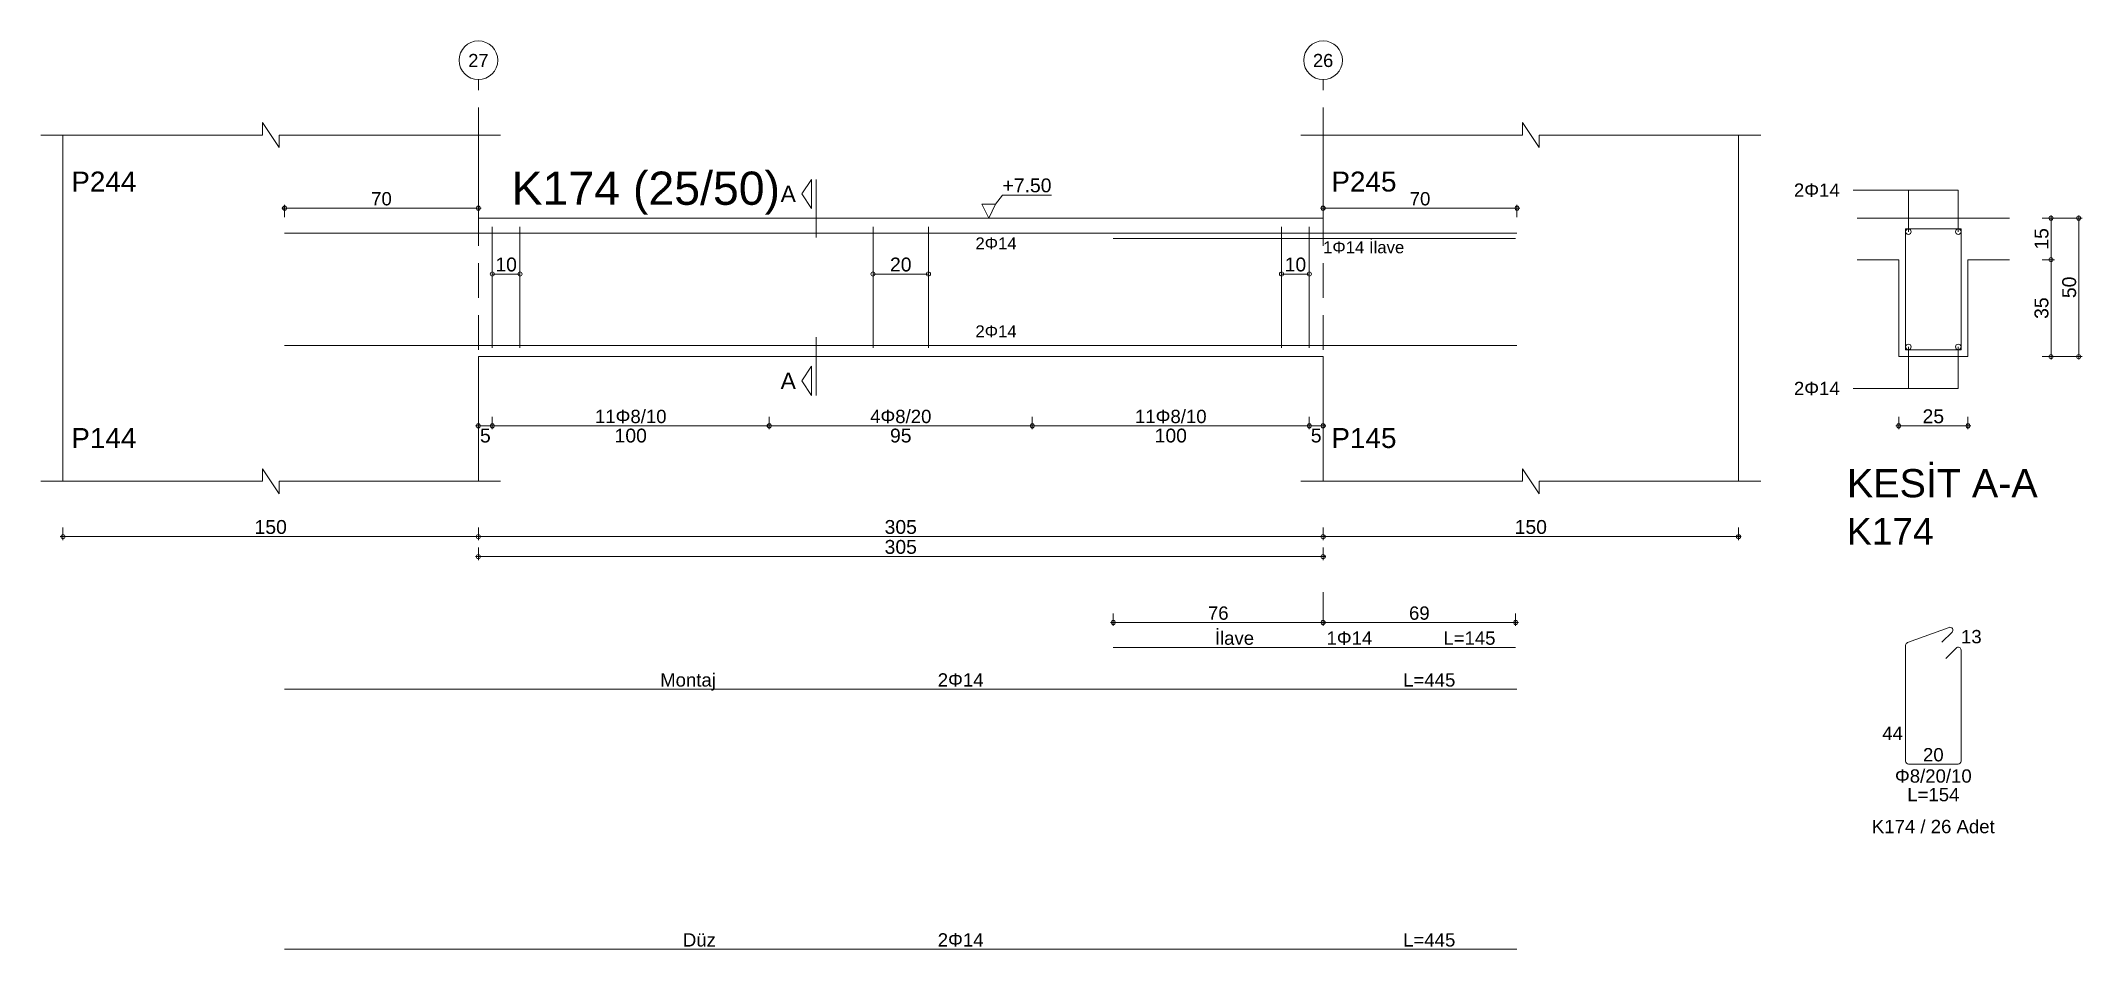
# Model space of a CAD drawing. Header units: millimetres. Extents: x 23801 to 80069, y 9628 to 14137.
# Drawn here: x 45762 to 46868, y 11343 to 11835 of the extents above; entities that cross this region are included whole.
import ezdxf

# ---------------------------------------------------------------- set-up
doc = ezdxf.new("R2010")
doc.units = ezdxf.units.MM
doc.linetypes.add('DASHDOT2', pattern=[12.7, 6.35, -3.175, 0, -3.175])
doc.linetypes.add('DASHED4', pattern=[18.75, 12.5, -6.25])
doc.layers.add('aks', color=251, linetype='DASHDOT2', lineweight=35)
for name, color, linetype in [('Donatı Topl. Uzun. Yazısı', 7, 'Continuous'), ('Donatı Uz. Yazısı', 7, 'Continuous'), ('Donatı Yazısı', 7, 'Continuous'), ('Donatı Çizgisi', 7, 'Continuous'), ('Kiriş', 7, 'Continuous'), ('Standart', 7, 'Continuous'), ('Ölçülendirme', 7, 'Continuous')]:
    doc.layers.add(name, color=color, linetype=linetype)
doc.styles.add('arial_1_18', font='arial.ttf', dxfattribs={"height": 0.2})

# ---------------------------------------------------------------- blocks, each defined once
blk = doc.blocks.new('IDE475Entity7436')
at = {"layer": 'aks', "color": 30, "linetype": 'DASHED4', "lineweight": 5}
for points in [[(16141.59, 1648.65), (16141.59, 1783.65)], [(16446.59, 1648.65), (16446.59, 1783.65)], [(16446.59, 1587.65), (16446.59, 1598.65)]]:
    blk.add_lwpolyline(points, dxfattribs=at)
at = {"layer": 'aks', "color": 1, "linetype": 'Continuous', "lineweight": 5}
for centre in [(16141.59, 1790.65), (16446.59, 1790.65)]:
    blk.add_circle(centre, 7, dxfattribs=at)
at = {"layer": 'Donatı Çizgisi', "color": 5, "linetype": 'Continuous', "lineweight": 5}
for points in [[(16071.59, 1728.25), (16516.59, 1728.25)], [(16146.59, 1686.85), (16146.59, 1730.45)], [(16156.59, 1686.85), (16156.59, 1730.45)], [(16284.09, 1686.85), (16284.09, 1730.45)], [(16304.09, 1686.85), (16304.09, 1730.45)], [(16370.84, 1726.25), (16516.09, 1726.25)], [(16431.59, 1686.85), (16431.59, 1730.45)], [(16441.59, 1686.85), (16441.59, 1730.45)], [(16656.93, 1686.15), (16656.93, 1729.75)], [(16656.93, 1729.75), (16676.93, 1729.75)], [(16676.93, 1686.15), (16676.93, 1729.75)], [(16071.59, 1687.65), (16516.59, 1687.65)], [(16656.93, 1686.15), (16676.93, 1686.15)], [(16657.6, 1580.39), (16672.6, 1585.86)], [(16370.84, 1578.65), (16516.09, 1578.65)], [(16656.93, 1537.57), (16656.93, 1579.44)], [(16670.03, 1580.54), (16673.67, 1584.18)], [(16671.41, 1574.63), (16675.18, 1578.41)], [(16676.93, 1537.57), (16676.93, 1577.69)], [(16071.59, 1563.55), (16516.59, 1563.55)], [(16657.95, 1536.55), (16675.91, 1536.55)], [(16071.59, 1469.7), (16516.59, 1469.7)]]:
    blk.add_lwpolyline(points, dxfattribs=at)
for centre in [(16657.93, 1728.75), (16675.93, 1728.75), (16657.93, 1687.15), (16675.93, 1687.15)]:
    blk.add_circle(centre, 1, dxfattribs=at)
for centre, start, end in [((16672.95, 1584.9), 315, 110), ((16657.95, 1579.44), 110, 180), ((16675.91, 1577.69), 0, 135), ((16657.95, 1537.57), 180, 270), ((16675.91, 1537.57), 270, 0)]:
    blk.add_arc(centre, 1.02, start, end, dxfattribs=at)
at = {"layer": 'Kiriş', "color": 1, "linetype": 'Continuous', "lineweight": 5}
for points in [[(15983.59, 1763.65), (16063.59, 1763.65)], [(15991.59, 1638.65), (15991.59, 1763.65)], [(16063.59, 1763.65), (16063.59, 1768.15)], [(16069.59, 1759.15), (16063.59, 1768.15)], [(16069.59, 1759.15), (16069.59, 1763.65)], [(16069.59, 1763.65), (16149.59, 1763.65)], [(16141.59, 1733.65), (16141.59, 1763.65)], [(16438.59, 1763.65), (16518.59, 1763.65)], [(16446.59, 1733.65), (16446.59, 1763.65)], [(16518.59, 1763.65), (16518.59, 1768.15)], [(16524.59, 1759.15), (16518.59, 1768.15)], [(16524.59, 1763.65), (16604.59, 1763.65)], [(16524.59, 1759.15), (16524.59, 1763.65)], [(16596.59, 1638.65), (16596.59, 1763.65)], [(16141.59, 1733.65), (16446.59, 1733.65)], [(16639.43, 1733.65), (16694.43, 1733.65)], [(16639.43, 1718.65), (16654.43, 1718.65)], [(16654.43, 1683.65), (16654.43, 1718.65)], [(16679.43, 1718.65), (16694.43, 1718.65)], [(16679.43, 1683.65), (16679.43, 1718.65)], [(16141.59, 1683.65), (16446.59, 1683.65)], [(16141.59, 1638.65), (16141.59, 1683.65)], [(16446.59, 1638.65), (16446.59, 1683.65)], [(16654.43, 1683.65), (16679.43, 1683.65)], [(15983.59, 1638.65), (16063.59, 1638.65)], [(16069.59, 1634.15), (16063.59, 1643.15)], [(16063.59, 1638.65), (16063.59, 1643.15)], [(16069.59, 1638.65), (16149.59, 1638.65)], [(16069.59, 1634.15), (16069.59, 1638.65)], [(16438.59, 1638.65), (16518.59, 1638.65)], [(16524.59, 1634.15), (16518.59, 1643.15)], [(16518.59, 1638.65), (16518.59, 1643.15)], [(16524.59, 1638.65), (16604.59, 1638.65)], [(16524.59, 1634.15), (16524.59, 1638.65)]]:
    blk.add_lwpolyline(points, dxfattribs=at)
at = {"layer": 'Ölçülendirme', "color": 1, "linetype": 'Continuous', "lineweight": 5}
for points in [[(16258.34, 1742.4), (16261.84, 1747.65)], [(16261.84, 1737.15), (16261.84, 1747.65)], [(16263.59, 1726.65), (16263.59, 1747.65)], [(16261.84, 1737.15), (16258.34, 1742.4)], [(16328.34, 1738.65), (16330.84, 1741.98)], [(16330.84, 1741.98), (16348.52, 1741.98)], [(16637.93, 1743.75), (16675.93, 1743.75)], [(16657.93, 1728.75), (16657.93, 1743.75)], [(16675.93, 1728.75), (16675.93, 1743.75)], [(16070.59, 1737.25), (16142.59, 1737.25)], [(16071.59, 1734), (16071.59, 1738.5)], [(16141.59, 1734), (16141.59, 1738.5)], [(16325.84, 1733.65), (16323.34, 1738.65)], [(16323.34, 1738.65), (16328.34, 1738.65)], [(16328.34, 1738.65), (16325.84, 1733.65)], [(16325.84, 1733.65), (16325.84, 1733.65)], [(16445.59, 1737.25), (16517.59, 1737.25)], [(16446.59, 1734), (16446.59, 1738.5)], [(16516.59, 1734), (16516.59, 1738.5)], [(16706.18, 1733.65), (16720.68, 1733.65)], [(16709.43, 1682.65), (16709.43, 1734.65)], [(16719.43, 1682.65), (16719.43, 1734.65)], [(16706.18, 1718.65), (16710.68, 1718.65)], [(16146.59, 1713.45), (16156.59, 1713.45)], [(16284.09, 1713.45), (16304.09, 1713.45)], [(16431.59, 1713.45), (16441.59, 1713.45)], [(16263.59, 1669.65), (16263.59, 1690.65)], [(16657.93, 1672.15), (16657.93, 1687.15)], [(16675.93, 1672.15), (16675.93, 1687.15)], [(16706.18, 1683.65), (16720.68, 1683.65)], [(16258.34, 1674.9), (16261.84, 1680.15)], [(16261.84, 1669.65), (16258.34, 1674.9)], [(16261.84, 1669.65), (16261.84, 1680.15)], [(16637.93, 1672.15), (16675.93, 1672.15)], [(16140.59, 1658.65), (16447.59, 1658.65)], [(16141.59, 1657.4), (16141.59, 1661.9)], [(16146.59, 1657.4), (16146.59, 1661.9)], [(16246.59, 1657.4), (16246.59, 1661.9)], [(16341.59, 1657.4), (16341.59, 1661.9)], [(16441.59, 1657.4), (16441.59, 1661.9)], [(16446.59, 1657.4), (16446.59, 1661.9)], [(16653.43, 1658.65), (16680.43, 1658.65)], [(16654.43, 1657.4), (16654.43, 1661.9)], [(16679.43, 1657.4), (16679.43, 1661.9)], [(15991.59, 1617.4), (15991.59, 1621.9)], [(16141.59, 1617.4), (16141.59, 1621.9)], [(16446.59, 1617.4), (16446.59, 1621.9)], [(16596.59, 1617.4), (16596.59, 1621.9)], [(15990.59, 1618.65), (16597.59, 1618.65)], [(16141.59, 1610.2), (16141.59, 1614.7)], [(16446.59, 1610.2), (16446.59, 1614.7)], [(16140.59, 1611.45), (16447.59, 1611.45)], [(16369.84, 1587.65), (16447.59, 1587.65)], [(16370.84, 1586.4), (16370.84, 1590.9)], [(16445.59, 1587.65), (16517.09, 1587.65)], [(16446.59, 1586.4), (16446.59, 1590.9)], [(16446.59, 1586.4), (16446.59, 1590.9)], [(16516.09, 1586.4), (16516.09, 1590.9)]]:
    blk.add_lwpolyline(points, dxfattribs=at)
for centre in [(16071.59, 1737.25), (16141.59, 1737.25), (16446.59, 1737.25), (16516.59, 1737.25), (16709.43, 1733.65), (16719.43, 1733.65), (16709.43, 1718.65), (16146.59, 1713.45), (16156.59, 1713.45), (16284.09, 1713.45), (16304.09, 1713.45), (16431.59, 1713.45), (16441.59, 1713.45), (16709.43, 1683.65), (16719.43, 1683.65), (16141.59, 1658.65), (16146.59, 1658.65), (16146.59, 1658.65), (16246.59, 1658.65), (16246.59, 1658.65), (16341.59, 1658.65), (16341.59, 1658.65), (16441.59, 1658.65), (16441.59, 1658.65), (16446.59, 1658.65), (16654.43, 1658.65), (16679.43, 1658.65), (15991.59, 1618.65), (16141.59, 1618.65), (16141.59, 1618.65), (16446.59, 1618.65), (16446.59, 1618.65), (16596.59, 1618.65), (16141.59, 1611.45), (16446.59, 1611.45), (16370.84, 1587.65), (16446.59, 1587.65), (16446.59, 1587.65), (16516.09, 1587.65)]:
    blk.add_circle(centre, 0.75, dxfattribs=at)
at = {"layer": 'aks', "color": 1, "linetype": 'Continuous', "lineweight": 5, "style": 'arial_1_18'}
for s, p in [('27', (16137.92, 1788.21)), ('26', (16442.92, 1788.21))]:
    blk.add_text(s, height=4.725, dxfattribs=at).set_placement(p)
at = {"layer": 'Donatı Topl. Uzun. Yazısı', "color": 1, "linetype": 'Continuous', "lineweight": 5, "style": 'arial_1_18'}
for s, p in [('L=145', (16490, 1579.61)), ('L=445', (16475.51, 1564.51)), ('L=154', (16657.51, 1523.11)), ('L=445', (16475.51, 1470.66))]:
    blk.add_text(s, height=4.8, dxfattribs=at).set_placement(p)
at = {"layer": 'Donatı Uz. Yazısı', "color": 1, "linetype": 'Continuous', "lineweight": 5, "style": 'arial_1_18'}
for s, p in [('13', (16676.93, 1580.15)), ('44', (16648.51, 1545.27)), ('20', (16663.2, 1537.51))]:
    blk.add_text(s, height=4.8, dxfattribs=at).set_placement(p)
at = {"layer": 'Donatı Yazısı', "color": 5, "linetype": 'Continuous', "lineweight": 5, "style": 'arial_1_18'}
for s, height, p in [('2Φ14', 4.8, (16616.59, 1741.35)), ('1Φ14 İlave', 4.32, (16446.59, 1720.97)), ('2Φ14', 4.8, (16616.59, 1669.75)), ('1Φ14', 4.8, (16447.82, 1579.61)), ('2Φ14', 4.8, (16307.44, 1564.51)), ('Φ8/20/10', 4.8, (16653.07, 1529.83)), ('K174 / 26 Adet', 4.8, (16644.74, 1511.59)), ('2Φ14', 4.8, (16307.44, 1470.66))]:
    blk.add_text(s, height=height, dxfattribs=at).set_placement(p)
for p in [(16321.05, 1722.37), (16321.05, 1690.61)]:
    blk.add_text('2Φ14', height=4.32, rotation=360, dxfattribs=at).set_placement(p)
at = {"layer": 'Donatı Yazısı', "color": 1, "linetype": 'Continuous', "lineweight": 5, "style": 'arial_1_18'}
for s, p in [('İlave', (16407.51, 1579.61)), ('Montaj', (16207.21, 1564.51)), ('Düz', (16215.42, 1470.66))]:
    blk.add_text(s, height=4.8, dxfattribs=at).set_placement(p)
at = {"layer": 'Kiriş', "color": 1, "linetype": 'Continuous', "lineweight": 5, "style": 'arial_1_18'}
for s, height, p in [('P244', 7.2, (15994.59, 1743.25)), ('K174 (25/50)', 12, (16153.59, 1738.45)), ('P245', 7.2, (16449.59, 1743.25)), ('P144', 7.2, (15994.59, 1650.65)), ('P145', 7.2, (16449.59, 1650.65)), ('KESİT A-A', 10.2, (16635.73, 1632.85)), ('K174', 9.6, (16635.73, 1615.77))]:
    blk.add_text(s, height=height, dxfattribs=at).set_placement(p)
at = {"layer": 'Ölçülendirme', "color": 1, "linetype": 'Continuous', "lineweight": 5, "style": 'arial_1_18'}
for s, height, p in [('+7.50', 5, (16330.84, 1742.98)), ('70', 4.8, (16102.86, 1738.25)), ('A', 5.95, (16250.7, 1739.42)), ('70', 4.8, (16477.86, 1738.25)), ('A', 5.95, (16250.7, 1671.92)), ('25', 5, (16663.04, 1659.61)), ('5', 5, (16142.15, 1652.65)), ('100', 5, (16190.76, 1652.65)), ('95', 5, (16290.21, 1652.65)), ('100', 5, (16385.76, 1652.65)), ('5', 5, (16442.15, 1652.65)), ('150', 5, (16060.76, 1619.65)), ('305', 5, (16288.26, 1619.65)), ('150', 5, (16515.76, 1619.65)), ('305', 5, (16288.26, 1612.45))]:
    blk.add_text(s, height=height, dxfattribs=at).set_placement(p)
for s, rotation, p in [('15', 90, (16708.47, 1722.27)), ('10', 360, (16147.71, 1714.41)), ('20', 360, (16290.21, 1714.41)), ('10', 360, (16432.71, 1714.41)), ('50', 90, (16718.47, 1704.77)), ('35', 90, (16708.47, 1697.27))]:
    blk.add_text(s, height=5, rotation=rotation, dxfattribs=at).set_placement(p)
at = {"layer": 'Ölçülendirme', "color": 5, "linetype": 'Continuous', "lineweight": 5, "style": 'arial_1_18'}
for s, p in [('11Φ8/10', (16183.66, 1659.65)), ('4Φ8/20', (16283.03, 1659.65)), ('11Φ8/10', (16378.66, 1659.65)), ('76', (16404.99, 1588.65)), ('69', (16477.61, 1588.65))]:
    blk.add_text(s, height=4.8, dxfattribs=at).set_placement(p)

msp = doc.modelspace()

# ---------------------------------------------------------------- block references
at = {"layer": 'Standart', "xscale": 1.5, "yscale": 1.5, "zscale": 1.5}
msp.add_blockref('IDE475Entity7436', (21786.6, 9138.5), dxfattribs=at)

doc.saveas('drawing.dxf')
